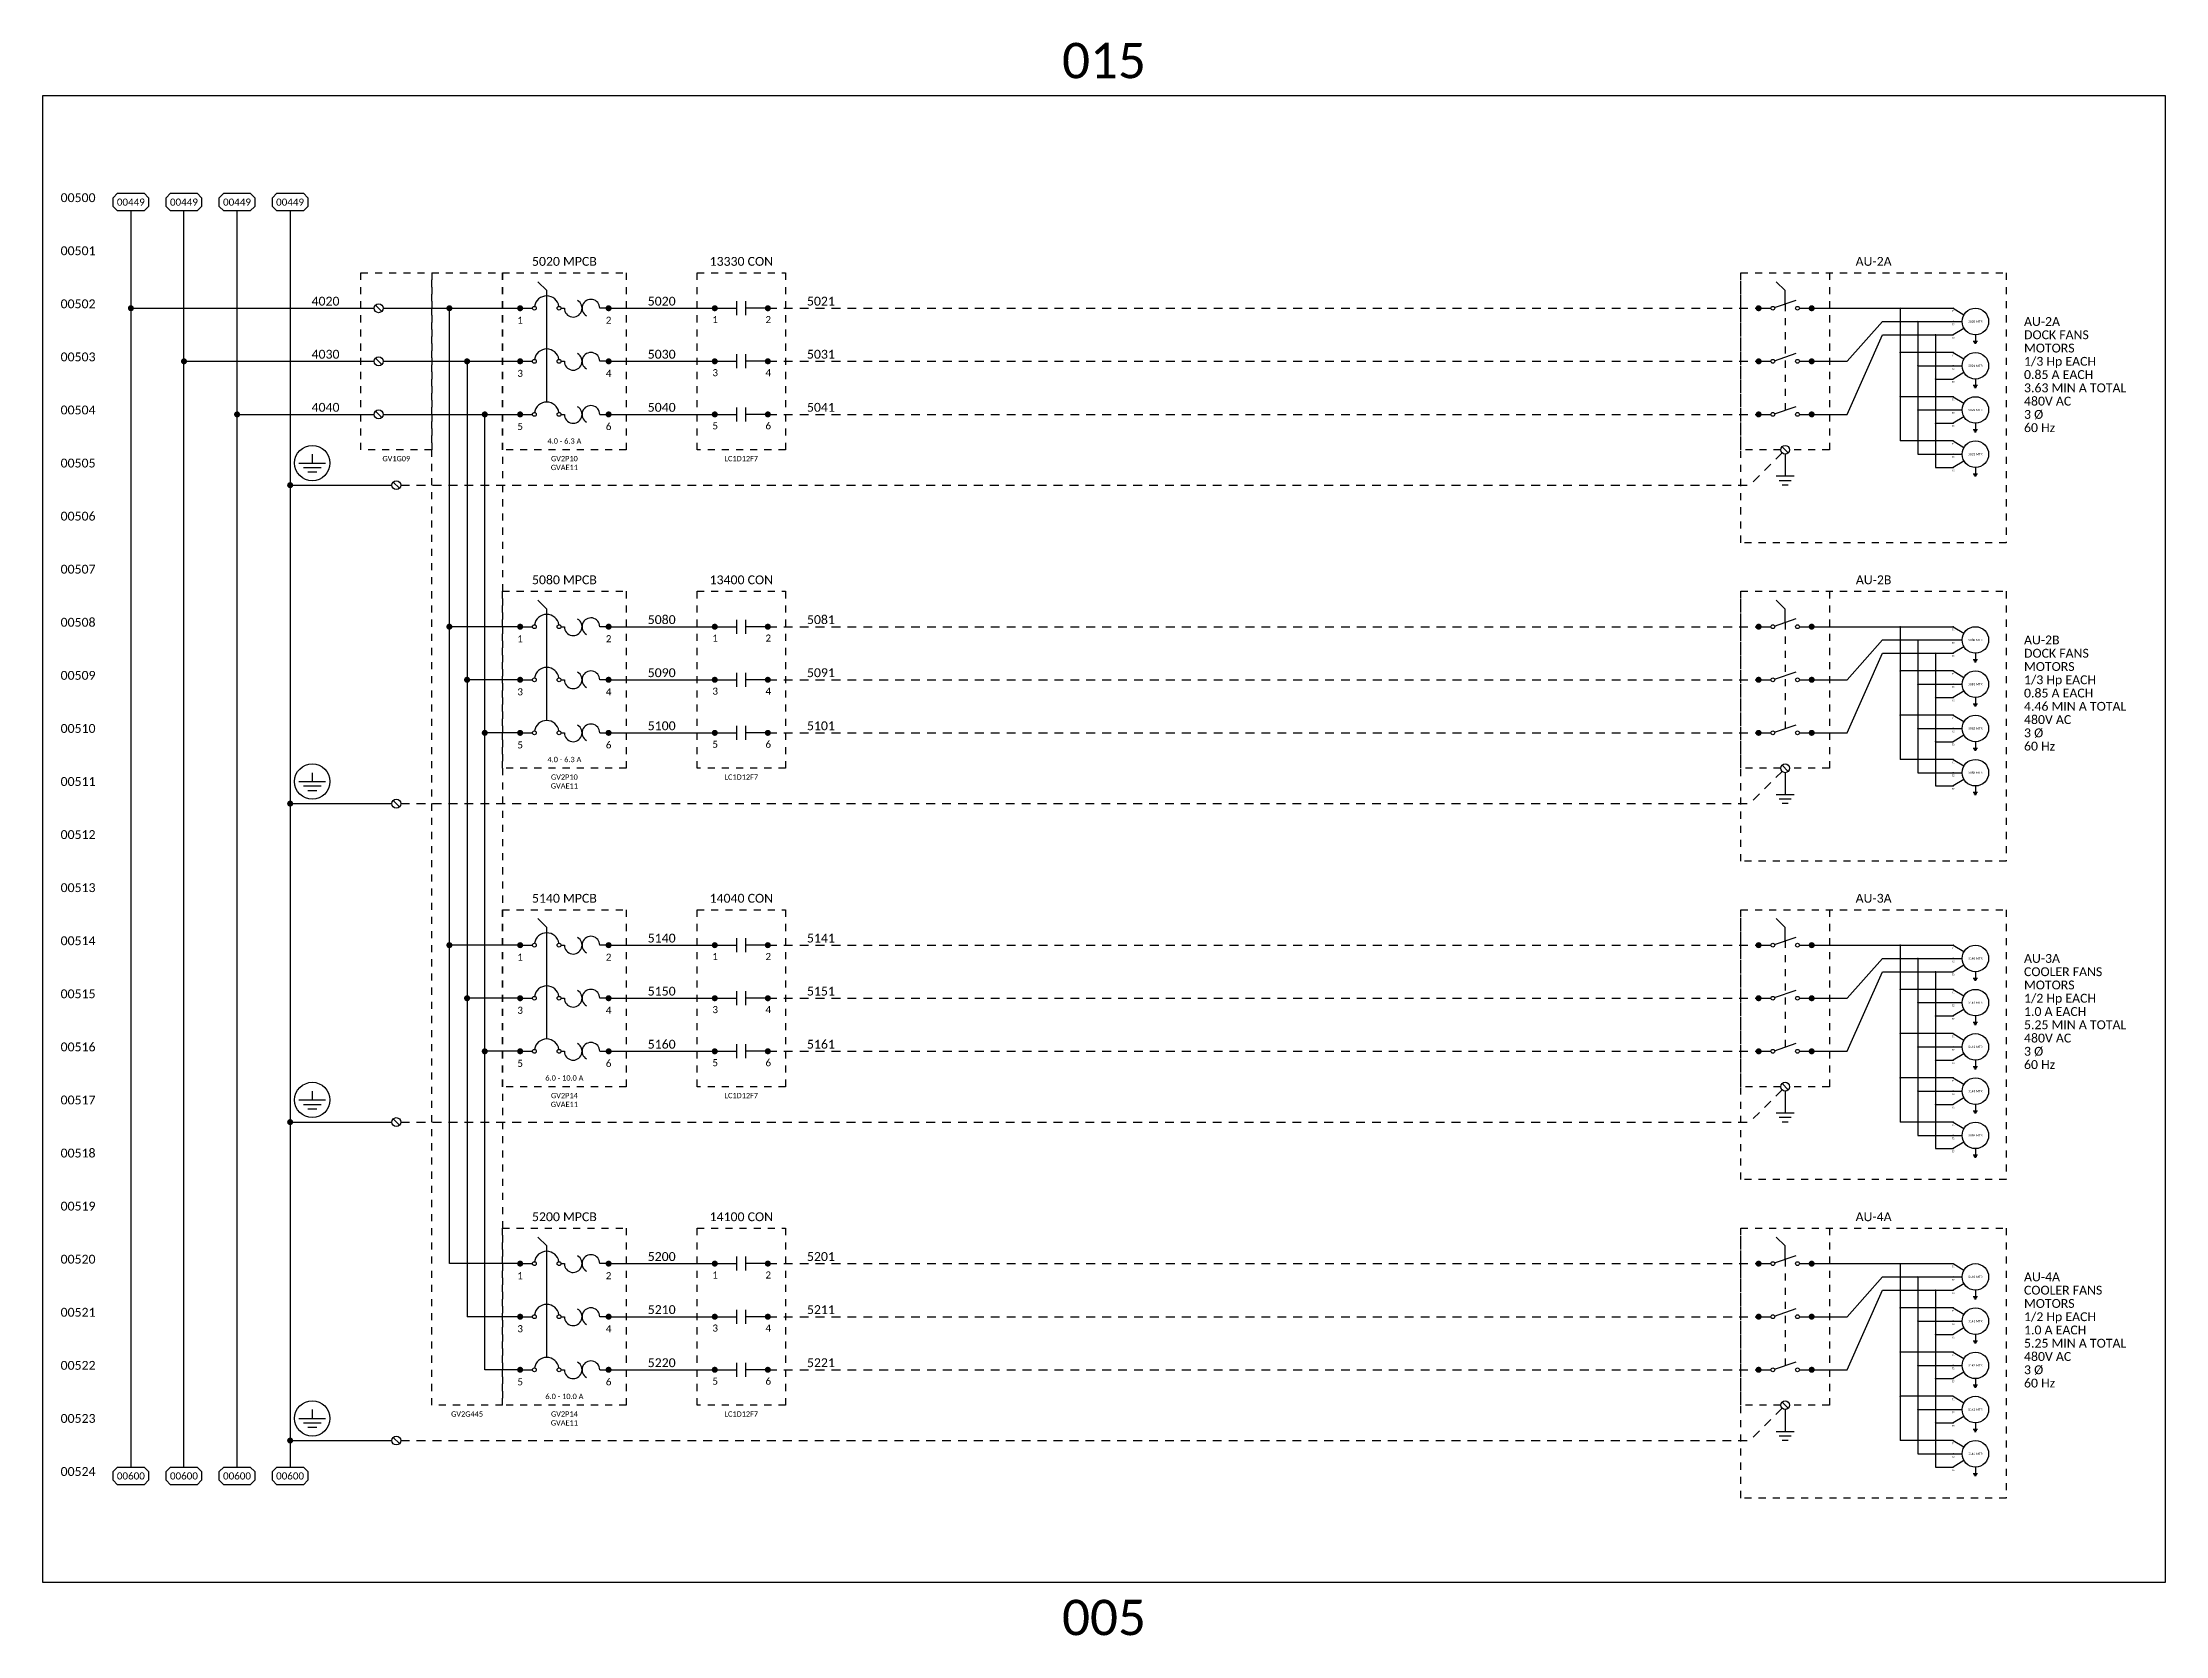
# Model space of a CAD drawing. Header units: inches. Extents: x 0 to 316, y -1 to 150.
# Drawn here: x 155 to 185, y -0.76 to 21.76 of the extents above; entities that cross this region are included whole.
import ezdxf
from ezdxf.enums import TextEntityAlignment as Align

# ---------------------------------------------------------------- set-up
doc = ezdxf.new("R2010")
doc.units = ezdxf.units.IN
doc.header["$MEASUREMENT"] = 0
doc.linetypes.add('DASHED', pattern=[0.75, 0.5, -0.25])
doc.linetypes.add('HIDDEN2', pattern=[0.1875, 0.125, -0.0625])
doc.styles.add('Calibri', font='calibri.ttf')

msp = doc.modelspace()

# ---------------------------------------------------------------- texts
at = {"style": 'Calibri'}
for s, p in [('015', (170, 21.5)), ('005', (170, -0.5))]:
    msp.add_text(s, height=0.5, dxfattribs=at).set_placement(p, align=Align.MIDDLE_CENTER)
for s, p in [('00500', (155.75, 19.5)), ('00501', (155.75, 18.75)), ('00502', (155.75, 18)), ('00503', (155.75, 17.25)), ('00504', (155.75, 16.5)), ('00505', (155.75, 15.75)), ('00506', (155.75, 15)), ('00507', (155.75, 14.25)), ('00508', (155.75, 13.5)), ('00509', (155.75, 12.75)), ('00510', (155.75, 12)), ('00511', (155.75, 11.25)), ('00512', (155.75, 10.5)), ('00513', (155.75, 9.75)), ('00514', (155.75, 9)), ('00515', (155.75, 8.25)), ('00516', (155.75, 7.5)), ('00517', (155.75, 6.75)), ('00518', (155.75, 6)), ('00519', (155.75, 5.25)), ('00520', (155.75, 4.5)), ('00521', (155.75, 3.75)), ('00522', (155.75, 3)), ('00523', (155.75, 2.25)), ('00524', (155.75, 1.5))]:
    msp.add_text(s, height=0.125, dxfattribs=at).set_placement(p, align=Align.RIGHT)
at = {"color": 3, "linetype": 'DASHED', "style": 'Calibri'}
for s, p in [('5020 MPCB', (162.375, 18.5625)), ('13330 CON', (164.875, 18.5625)), ('AU-2A', (180.875, 18.5625)), ('5080 MPCB', (162.375, 14.0625)), ('13400 CON', (164.875, 14.0625)), ('AU-2B', (180.875, 14.0625)), ('5140 MPCB', (162.375, 9.5625)), ('14040 CON', (164.875, 9.5625)), ('AU-3A', (180.875, 9.5625)), ('5200 MPCB', (162.375, 5.0625)), ('14100 CON', (164.875, 5.0625)), ('AU-4A', (180.875, 5.0625))]:
    msp.add_text(s, height=0.125, dxfattribs=at).set_placement(p, align=Align.BOTTOM_CENTER)
at = {"color": 8, "style": 'Calibri'}
for s, height, p in [('4020', 0.125, (159, 18)), ('5020', 0.125, (163.75, 18)), ('5021', 0.125, (166, 18)), ('T1', 0.025, (182, 17.9375)), ('T2', 0.025, (182, 17.75)), ('4030', 0.125, (159, 17.25)), ('5030', 0.125, (163.75, 17.25)), ('5031', 0.125, (166, 17.25)), ('T3', 0.025, (182, 17.5625)), ('T1', 0.025, (182, 17.3125)), ('T2', 0.025, (182, 17.125)), ('T3', 0.025, (182, 16.9375)), ('4040', 0.125, (159, 16.5)), ('5040', 0.125, (163.75, 16.5)), ('5041', 0.125, (166, 16.5)), ('T1', 0.025, (182, 16.6875)), ('T2', 0.025, (182, 16.5)), ('T3', 0.025, (182, 16.3125)), ('T1', 0.025, (182, 16.0625)), ('T2', 0.025, (182, 15.875)), ('T3', 0.025, (182, 15.6875)), ('5080', 0.125, (163.75, 13.5)), ('5081', 0.125, (166, 13.5)), ('T1', 0.025, (182, 13.4375)), ('T2', 0.025, (182, 13.25)), ('5090', 0.125, (163.75, 12.75)), ('5091', 0.125, (166, 12.75)), ('T3', 0.025, (182, 13.0625)), ('T1', 0.025, (182, 12.8125)), ('T2', 0.025, (182, 12.625)), ('T3', 0.025, (182, 12.4375)), ('5100', 0.125, (163.75, 12)), ('5101', 0.125, (166, 12)), ('T1', 0.025, (182, 12.1875)), ('T2', 0.025, (182, 12)), ('T3', 0.025, (182, 11.8125)), ('T1', 0.025, (182, 11.5625)), ('T2', 0.025, (182, 11.375)), ('T3', 0.025, (182, 11.1875)), ('5140', 0.125, (163.75, 9)), ('5141', 0.125, (166, 9)), ('T1', 0.025, (182, 8.9375)), ('T2', 0.025, (182, 8.75)), ('5150', 0.125, (163.75, 8.25)), ('5151', 0.125, (166, 8.25)), ('T3', 0.025, (182, 8.5625)), ('T1', 0.025, (182, 8.3125)), ('T2', 0.025, (182, 8.125)), ('T3', 0.025, (182, 7.9375)), ('5160', 0.125, (163.75, 7.5)), ('5161', 0.125, (166, 7.5)), ('T1', 0.025, (182, 7.6875)), ('T2', 0.025, (182, 7.5)), ('T3', 0.025, (182, 7.3125)), ('T1', 0.025, (182, 7.0625)), ('T2', 0.025, (182, 6.875)), ('T3', 0.025, (182, 6.6875)), ('T1', 0.025, (182, 6.4375)), ('T2', 0.025, (182, 6.25)), ('T3', 0.025, (182, 6.0625)), ('5200', 0.125, (163.75, 4.5)), ('5201', 0.125, (166, 4.5)), ('T1', 0.025, (182, 4.4375)), ('T2', 0.025, (182, 4.25)), ('5210', 0.125, (163.75, 3.75)), ('5211', 0.125, (166, 3.75)), ('T3', 0.025, (182, 4.0625)), ('T1', 0.025, (182, 3.8125)), ('T2', 0.025, (182, 3.625)), ('T3', 0.025, (182, 3.4375)), ('5220', 0.125, (163.75, 3)), ('5221', 0.125, (166, 3)), ('T1', 0.025, (182, 3.1875)), ('T2', 0.025, (182, 3)), ('T3', 0.025, (182, 2.8125)), ('T1', 0.025, (182, 2.5625)), ('T2', 0.025, (182, 2.375)), ('T3', 0.025, (182, 2.1875)), ('T1', 0.025, (182, 1.9375)), ('T2', 0.025, (182, 1.75)), ('T3', 0.025, (182, 1.5625))]:
    msp.add_text(s, height=height, dxfattribs=at).set_placement(p, align=Align.BOTTOM_CENTER)
at = {"linetype": 'DASHED', "style": 'Calibri'}
for s, p in [('1', (161.75, 17.75)), ('2', (163, 17.75)), ('3', (161.75, 17)), ('4', (163, 17)), ('5', (161.75, 16.25)), ('6', (163, 16.25)), ('1', (161.75, 13.25)), ('2', (163, 13.25)), ('3', (161.75, 12.5)), ('4', (163, 12.5)), ('5', (161.75, 11.75)), ('6', (163, 11.75)), ('1', (161.75, 8.75)), ('2', (163, 8.75)), ('3', (161.75, 8)), ('4', (163, 8)), ('5', (161.75, 7.25)), ('6', (163, 7.25)), ('1', (161.75, 4.25)), ('2', (163, 4.25)), ('3', (161.75, 3.5)), ('4', (163, 3.5)), ('5', (161.75, 2.75)), ('6', (163, 2.75))]:
    msp.add_text(s, height=0.1, dxfattribs=at).set_placement(p, align=Align.BOTTOM_CENTER)
at = {"color": 3, "ltscale": 0.25, "style": 'Calibri'}
for s, p in [('5020 MTR', (182.3125, 17.8125)), ('5021 MTR', (182.3125, 17.1875)), ('5022 MTR', (182.3125, 16.5625)), ('5023 MTR', (182.3125, 15.9375)), ('5080 MTR', (182.3125, 13.3125)), ('5081 MTR', (182.3125, 12.6875)), ('5082 MTR', (182.3125, 12.0625)), ('5083 MTR', (182.3125, 11.4375)), ('5140 MTR', (182.3125, 8.8125)), ('5141 MTR', (182.3125, 8.1875)), ('5142 MTR', (182.3125, 7.5625)), ('5143 MTR', (182.3125, 6.9375)), ('5084 MTR', (182.3125, 6.3125)), ('5140 MTR', (182.3125, 4.3125)), ('5141 MTR', (182.3125, 3.6875)), ('5142 MTR', (182.3125, 3.0625)), ('5143 MTR', (182.3125, 2.4375)), ('5144 MTR', (182.3125, 1.8125))]:
    msp.add_text(s, height=0.03125, dxfattribs=at).set_placement(p, align=Align.MIDDLE_CENTER)
at = {"style": 'Calibri'}
for s, p in [('AU-2A', (183, 17.75)), ('DOCK FANS', (183, 17.5625)), ('MOTORS', (183, 17.375)), ('0.85 A EACH', (183, 17)), ('1/3 Hp EACH', (183, 17.1875)), ('3.63 MIN A TOTAL', (183, 16.8125)), ('480V AC', (183, 16.625)), ('3 %%C', (183, 16.4375)), ('60 Hz', (183, 16.25)), ('AU-2B', (183, 13.25)), ('DOCK FANS', (183, 13.0625)), ('MOTORS', (183, 12.875)), ('0.85 A EACH', (183, 12.5)), ('1/3 Hp EACH', (183, 12.6875)), ('4.46 MIN A TOTAL', (183, 12.3125)), ('480V AC', (183, 12.125)), ('3 %%C', (183, 11.9375)), ('60 Hz', (183, 11.75)), ('AU-3A', (183, 8.75)), ('COOLER FANS', (183, 8.5625)), ('MOTORS', (183, 8.375)), ('1/2 Hp EACH', (183, 8.1875)), ('1.0 A EACH', (183, 8)), ('5.25 MIN A TOTAL', (183, 7.8125)), ('480V AC', (183, 7.625)), ('3 %%C', (183, 7.4375)), ('60 Hz', (183, 7.25)), ('AU-4A', (183, 4.25)), ('COOLER FANS', (183, 4.0625)), ('MOTORS', (183, 3.875)), ('1/2 Hp EACH', (183, 3.6875)), ('1.0 A EACH', (183, 3.5)), ('5.25 MIN A TOTAL', (183, 3.3125)), ('480V AC', (183, 3.125)), ('3 %%C', (183, 2.9375)), ('60 Hz', (183, 2.75))]:
    msp.add_text(s, height=0.125, dxfattribs=at).set_placement(p)
at = {"color": 6, "style": 'Calibri'}
for s, p in [('GV1G09', (160, 15.875)), ('GV2P10', (162.375, 15.875)), ('LC1D12F7', (164.875, 15.875)), ('GVAE11', (162.375, 15.75)), ('GV2P10', (162.375, 11.375)), ('LC1D12F7', (164.875, 11.375)), ('GVAE11', (162.375, 11.25)), ('GV2P14', (162.375, 6.875)), ('LC1D12F7', (164.875, 6.875)), ('GVAE11', (162.375, 6.75)), ('GV2G445', (161, 2.375)), ('GV2P14', (162.375, 2.375)), ('LC1D12F7', (164.875, 2.375)), ('GVAE11', (162.375, 2.25))]:
    msp.add_text(s, height=0.075, dxfattribs=at).set_placement(p, align=Align.MIDDLE)
at = {"style": 'Calibri'}
for s, p in [('4.0 - 6.3 A', (162.375, 16.125)), ('4.0 - 6.3 A', (162.375, 11.625)), ('6.0 - 10.0 A', (162.375, 7.125)), ('6.0 - 10.0 A', (162.375, 2.625))]:
    msp.add_text(s, height=0.075, dxfattribs=at).set_placement(p, align=Align.MIDDLE)

# ---------------------------------------------------------------- blocks, each defined once
blk = doc.blocks.new('CONN')
at = {"color": 2, "const_width": 0.0425}
blk.add_lwpolyline([(0.02125, 0, 1), (-0.02125, 0, 1)], format="xyb", close=True, dxfattribs=at)
blk = doc.blocks.new('PE')
at = {"color": 3}
for p, q in [((0, 0), (0, -0.125)), ((-0.1875, -0.125), (0.1875, -0.125)), ((-0.125, -0.1875), (0.125, -0.1875)), ((-0.0625, -0.25), (0.0625, -0.25))]:
    blk.add_line(p, q, dxfattribs=at)
blk.add_circle((0, -0.125), 0.25, dxfattribs=at)
blk = doc.blocks.new('REF')
at = {"color": 2}
for p, q in [((0, 0.062), (0.062, 0.125)), ((0, -0.062), (0, 0.062)), ((0.062, 0.125), (0.438, 0.125)), ((0.438, 0.125), (0.5, 0.062)), ((0.5, 0.062), (0.5, -0.062)), ((0.062, -0.125), (0, -0.062)), ((0.438, -0.125), (0.062, -0.125)), ((0.5, -0.062), (0.438, -0.125))]:
    blk.add_line(p, q, dxfattribs=at)
at = {"color": 3, "style": 'Calibri'}
blk.add_attdef('XXXXX', text='', height=0.1, dxfattribs=at).set_placement((0.25, -0.05), align=Align.CENTER)
blk = doc.blocks.new('TERM')
at = {"color": 2}
blk.add_line((-0.044, 0.044), (0.044, -0.044), dxfattribs=at)
blk.add_circle((0, 0), 0.0625, dxfattribs=at)
blk = doc.blocks.new('CRNO')
at = {"color": 2}
for p, q in [((0, 0), (0.311, 0)), ((0.311, -0.099), (0.311, 0.099)), ((0.439, -0.099), (0.439, 0.099)), ((0.75, 0), (0.439, 0))]:
    blk.add_line(p, q, dxfattribs=at)
for p in [(0, 0), (0.75, 0)]:
    blk.add_blockref('CONN', p)
at = {"color": 3, "style": 'Calibri'}
blk.add_attdef('DEVICE', text='', height=0.125, dxfattribs=at).set_placement((0.381, 0.447), align=Align.CENTER)
at = {"style": 'Calibri'}
for tag, p in [('TL', (0.006, -0.241)), ('TR', (0.756, -0.241))]:
    blk.add_attdef(tag, text='', height=0.1, dxfattribs=at).set_placement(p, align=Align.BOTTOM_CENTER)
blk = doc.blocks.new('DISCONNECT')
at = {"color": 2}
for p, q in [((0.375, 0.25), (0.25, 0.375)), ((0, 0), (0.174, 0)), ((0.226, 0.009), (0.53, 0.114)), ((0.375, 0.06), (0.375, 0.25)), ((0.576, 0), (0.75, 0))]:
    blk.add_line(p, q, dxfattribs=at)
for centre in [(0.201, 0), (0.549, 0)]:
    blk.add_circle(centre, 0.0268, dxfattribs=at)
for p in [(0, 0), (0.75, 0)]:
    blk.add_blockref('CONN', p, dxfattribs=at)
at = {"color": 3, "style": 'Calibri'}
blk.add_attdef('DEVICE', text='', height=0.125, dxfattribs=at).set_placement((0.381, 0.447), align=Align.CENTER)
at = {"color": 6, "style": 'Calibri'}
blk.add_attdef('PART', text='', height=0.075, dxfattribs=at).set_placement((0.382, -0.313), align=Align.MIDDLE_CENTER)
blk = doc.blocks.new('DISC AUX')
at = {"color": 2}
for p, q in [((0, 0), (0.174, 0)), ((0.226, 0.009), (0.53, 0.114)), ((0.576, 0), (0.75, 0))]:
    blk.add_line(p, q, dxfattribs=at)
for centre in [(0.201, 0), (0.549, 0)]:
    blk.add_circle(centre, 0.0268, dxfattribs=at)
for p in [(0, 0), (0.75, 0)]:
    blk.add_blockref('CONN', p, dxfattribs=at)

# ---------------------------------------------------------------- linework, layer by layer
at = {"color": 8}
for p, q in [((156.25, 19.375), (156.25, 1.625)), ((157, 1.625), (157, 19.375)), ((157.75, 1.625), (157.75, 19.375)), ((156.25, 18), (159.6875, 18)), ((163, 18), (164.5, 18)), ((180, 18), (182, 18)), ((181.25, 18), (181.25, 16.125)), ((180.5, 17.25), (181, 17.8125)), ((181, 17.8125), (182, 17.8125)), ((181.5, 17.8125), (181.5, 15.9375)), ((180.5, 16.5), (181, 17.625)), ((181, 17.625), (182, 17.625)), ((181.75, 17.625), (181.75, 15.75)), ((157, 17.25), (159.6875, 17.25)), ((163, 17.25), (164.5, 17.25)), ((180, 17.25), (180.5, 17.25)), ((182, 17.375), (181.25, 17.375)), ((181.5, 17.1875), (182, 17.1875)), ((181.75, 17), (182, 17)), ((157.75, 16.5), (159.6875, 16.5)), ((163, 16.5), (164.5, 16.5)), ((180, 16.5), (180.5, 16.5)), ((182, 16.75), (181.25, 16.75)), ((181.5, 16.5625), (182, 16.5625)), ((181.75, 16.375), (182, 16.375)), ((182, 16.125), (181.25, 16.125)), ((181.5, 15.9375), (182, 15.9375)), ((181.75, 15.75), (182, 15.75)), ((163, 13.5), (164.5, 13.5)), ((180, 13.5), (182, 13.5)), ((181.25, 13.5), (181.25, 11.625)), ((180.5, 12.75), (181, 13.3125)), ((181, 13.3125), (182, 13.3125)), ((181.5, 13.3125), (181.5, 11.4375)), ((180.5, 12), (181, 13.125)), ((181, 13.125), (182, 13.125)), ((181.75, 13.125), (181.75, 11.25)), ((163, 12.75), (164.5, 12.75)), ((180, 12.75), (180.5, 12.75)), ((182, 12.875), (181.25, 12.875)), ((181.5, 12.6875), (182, 12.6875)), ((181.75, 12.5), (182, 12.5)), ((163, 12), (164.5, 12)), ((180, 12), (180.5, 12)), ((182, 12.25), (181.25, 12.25)), ((181.5, 12.0625), (182, 12.0625)), ((181.75, 11.875), (182, 11.875)), ((182, 11.625), (181.25, 11.625)), ((181.5, 11.4375), (182, 11.4375)), ((181.75, 11.25), (182, 11.25)), ((163, 9), (164.5, 9)), ((180, 9), (182, 9)), ((181.25, 9), (181.25, 6.5)), ((180.5, 8.25), (181, 8.8125)), ((181, 8.8125), (182, 8.8125)), ((181.5, 8.8125), (181.5, 6.3125)), ((180.5, 7.5), (181, 8.625)), ((181, 8.625), (182, 8.625)), ((181.75, 8.625), (181.75, 6.125)), ((163, 8.25), (164.5, 8.25)), ((180, 8.25), (180.5, 8.25)), ((182, 8.375), (181.25, 8.375)), ((181.5, 8.1875), (182, 8.1875)), ((181.75, 8), (182, 8)), ((163, 7.5), (164.5, 7.5)), ((180, 7.5), (180.5, 7.5)), ((182, 7.75), (181.25, 7.75)), ((181.5, 7.5625), (182, 7.5625)), ((181.75, 7.375), (182, 7.375)), ((182, 7.125), (181.25, 7.125)), ((181.5, 6.9375), (182, 6.9375)), ((181.75, 6.75), (182, 6.75)), ((182, 6.5), (181.25, 6.5)), ((181.5, 6.3125), (182, 6.3125)), ((181.75, 6.125), (182, 6.125)), ((163, 4.5), (164.5, 4.5)), ((180, 4.5), (182, 4.5)), ((181.25, 4.5), (181.25, 2)), ((180.5, 3.75), (181, 4.3125)), ((181, 4.3125), (182, 4.3125)), ((181.5, 4.3125), (181.5, 1.8125)), ((180.5, 3), (181, 4.125)), ((181, 4.125), (182, 4.125)), ((181.75, 4.125), (181.75, 1.625)), ((163, 3.75), (164.5, 3.75)), ((180, 3.75), (180.5, 3.75)), ((182, 3.875), (181.25, 3.875)), ((181.5, 3.6875), (182, 3.6875)), ((181.75, 3.5), (182, 3.5)), ((163, 3), (164.5, 3)), ((180, 3), (180.5, 3)), ((182, 3.25), (181.25, 3.25)), ((181.5, 3.0625), (182, 3.0625)), ((181.75, 2.875), (182, 2.875)), ((182, 2.625), (181.25, 2.625)), ((181.5, 2.4375), (182, 2.4375)), ((181.75, 2.25), (182, 2.25)), ((182, 2), (181.25, 2)), ((181.5, 1.8125), (182, 1.8125)), ((181.75, 1.625), (182, 1.625))]:
    msp.add_line(p, q, dxfattribs=at)
at = {"color": 3}
for p, q in [((158.5, 19.375), (158.5, 1.625)), ((182.34375, 17.53125), (182.28125, 17.53125)), ((182.33333, 17.51562), (182.29167, 17.51562)), ((182.32292, 17.5), (182.30208, 17.5)), ((182.3125, 17.625), (182.3125, 17.53125)), ((182.34375, 16.90625), (182.28125, 16.90625)), ((182.33333, 16.89062), (182.29167, 16.89062)), ((182.32292, 16.875), (182.30208, 16.875)), ((182.3125, 17), (182.3125, 16.90625)), ((182.34375, 16.28125), (182.28125, 16.28125)), ((182.33333, 16.26562), (182.29167, 16.26562)), ((182.32292, 16.25), (182.30208, 16.25)), ((182.3125, 16.375), (182.3125, 16.28125)), ((179.625, 15.9375), (179.625, 15.625)), ((179.75, 15.625), (179.5, 15.625)), ((182.34375, 15.65625), (182.28125, 15.65625)), ((182.33333, 15.64062), (182.29167, 15.64062)), ((182.32292, 15.625), (182.30208, 15.625)), ((182.3125, 15.75), (182.3125, 15.65625)), ((158.5, 15.5), (159.9375, 15.5)), ((179.70833, 15.5625), (179.54167, 15.5625)), ((179.66667, 15.5), (179.58333, 15.5)), ((182.34375, 13.03125), (182.28125, 13.03125)), ((182.33333, 13.01562), (182.29167, 13.01562)), ((182.32292, 13), (182.30208, 13)), ((182.3125, 13.125), (182.3125, 13.03125)), ((182.34375, 12.40625), (182.28125, 12.40625)), ((182.33333, 12.39062), (182.29167, 12.39062)), ((182.32292, 12.375), (182.30208, 12.375)), ((182.3125, 12.5), (182.3125, 12.40625)), ((182.34375, 11.78125), (182.28125, 11.78125)), ((182.33333, 11.76562), (182.29167, 11.76562)), ((182.32292, 11.75), (182.30208, 11.75)), ((182.3125, 11.875), (182.3125, 11.78125)), ((179.625, 11.4375), (179.625, 11.125)), ((179.75, 11.125), (179.5, 11.125)), ((182.34375, 11.15625), (182.28125, 11.15625)), ((182.33333, 11.14062), (182.29167, 11.14062)), ((182.32292, 11.125), (182.30208, 11.125)), ((182.3125, 11.25), (182.3125, 11.15625)), ((158.5, 11), (159.9375, 11)), ((179.70833, 11.0625), (179.54167, 11.0625)), ((179.66667, 11), (179.58333, 11)), ((182.34375, 8.53125), (182.28125, 8.53125)), ((182.33333, 8.51562), (182.29167, 8.51562)), ((182.32292, 8.5), (182.30208, 8.5)), ((182.3125, 8.625), (182.3125, 8.53125)), ((182.34375, 7.90625), (182.28125, 7.90625)), ((182.33333, 7.89062), (182.29167, 7.89062)), ((182.32292, 7.875), (182.30208, 7.875)), ((182.3125, 8), (182.3125, 7.90625)), ((182.34375, 7.28125), (182.28125, 7.28125)), ((182.33333, 7.26562), (182.29167, 7.26562)), ((182.32292, 7.25), (182.30208, 7.25)), ((182.3125, 7.375), (182.3125, 7.28125)), ((179.625, 6.9375), (179.625, 6.625)), ((179.75, 6.625), (179.5, 6.625)), ((182.34375, 6.65625), (182.28125, 6.65625)), ((182.33333, 6.64062), (182.29167, 6.64062)), ((182.32292, 6.625), (182.30208, 6.625)), ((182.3125, 6.75), (182.3125, 6.65625)), ((158.5, 6.5), (159.9375, 6.5)), ((179.70833, 6.5625), (179.54167, 6.5625)), ((179.66667, 6.5), (179.58333, 6.5)), ((182.34375, 6.03125), (182.28125, 6.03125)), ((182.33333, 6.01562), (182.29167, 6.01562)), ((182.32292, 6), (182.30208, 6)), ((182.3125, 6.125), (182.3125, 6.03125)), ((182.34375, 4.03125), (182.28125, 4.03125)), ((182.33333, 4.01562), (182.29167, 4.01562)), ((182.32292, 4), (182.30208, 4)), ((182.3125, 4.125), (182.3125, 4.03125)), ((182.34375, 3.40625), (182.28125, 3.40625)), ((182.33333, 3.39062), (182.29167, 3.39062)), ((182.32292, 3.375), (182.30208, 3.375)), ((182.3125, 3.5), (182.3125, 3.40625)), ((182.34375, 2.78125), (182.28125, 2.78125)), ((182.33333, 2.76562), (182.29167, 2.76562)), ((182.32292, 2.75), (182.30208, 2.75)), ((182.3125, 2.875), (182.3125, 2.78125)), ((179.625, 2.4375), (179.625, 2.125)), ((179.75, 2.125), (179.5, 2.125)), ((182.34375, 2.15625), (182.28125, 2.15625)), ((182.33333, 2.14062), (182.29167, 2.14062)), ((182.32292, 2.125), (182.30208, 2.125)), ((182.3125, 2.25), (182.3125, 2.15625)), ((158.5, 2), (159.9375, 2)), ((179.70833, 2.0625), (179.54167, 2.0625)), ((179.66667, 2), (179.58333, 2)), ((182.34375, 1.53125), (182.28125, 1.53125)), ((182.33333, 1.51562), (182.29167, 1.51562)), ((182.32292, 1.5), (182.30208, 1.5)), ((182.3125, 1.625), (182.3125, 1.53125))]:
    msp.add_line(p, q, dxfattribs=at)
at = {"color": 2}
for p, q in [((162.125, 18.25), (162, 18.375)), ((159.8125, 18), (161.75, 18)), ((161.75, 18), (161.92379, 18)), ((162.125, 16.67438), (162.125, 18.25)), ((162.32621, 18), (162.375, 18)), ((163, 18), (162.875, 18)), ((182, 18), (182.15172, 17.90897)), ((182, 17.8125), (182.125, 17.8125)), ((182.15172, 17.71603), (182, 17.625)), ((159.8125, 17.25), (161.75, 17.25)), ((161.75, 17.25), (161.92379, 17.25)), ((162.32621, 17.25), (162.375, 17.25)), ((163, 17.25), (162.875, 17.25)), ((182, 17.375), (182.15172, 17.28397)), ((182, 17.1875), (182.125, 17.1875)), ((182.15172, 17.09103), (182, 17)), ((159.8125, 16.5), (161.75, 16.5)), ((161.75, 16.5), (161.92379, 16.5)), ((162.32621, 16.5), (162.375, 16.5)), ((162.875, 16.5), (163, 16.5)), ((182, 16.75), (182.15172, 16.65897)), ((182, 16.5625), (182.125, 16.5625)), ((182.15172, 16.46603), (182, 16.375)), ((182, 16.125), (182.15172, 16.03397)), ((182, 15.9375), (182.125, 15.9375)), ((182.15172, 15.84103), (182, 15.75)), ((162.125, 13.75), (162, 13.875)), ((161.75, 13.5), (161.92379, 13.5)), ((162.125, 12.17438), (162.125, 13.75)), ((162.32621, 13.5), (162.375, 13.5)), ((163, 13.5), (162.875, 13.5)), ((182, 13.5), (182.15172, 13.40897)), ((182, 13.3125), (182.125, 13.3125)), ((182.15172, 13.21603), (182, 13.125)), ((161.75, 12.75), (161.92379, 12.75)), ((162.32621, 12.75), (162.375, 12.75)), ((163, 12.75), (162.875, 12.75)), ((182, 12.875), (182.15172, 12.78397)), ((182, 12.6875), (182.125, 12.6875)), ((182.15172, 12.59103), (182, 12.5)), ((161.75, 12), (161.92379, 12)), ((162.32621, 12), (162.375, 12)), ((162.875, 12), (163, 12)), ((182, 12.25), (182.15172, 12.15897)), ((182, 12.0625), (182.125, 12.0625)), ((182.15172, 11.96603), (182, 11.875)), ((182, 11.625), (182.15172, 11.53397)), ((182, 11.4375), (182.125, 11.4375)), ((182.15172, 11.34103), (182, 11.25)), ((162.125, 9.25), (162, 9.375)), ((161.75, 9), (161.92379, 9)), ((162.125, 7.67438), (162.125, 9.25)), ((162.32621, 9), (162.375, 9)), ((163, 9), (162.875, 9)), ((182, 9), (182.15172, 8.90897)), ((182, 8.8125), (182.125, 8.8125)), ((182.15172, 8.71603), (182, 8.625)), ((161.75, 8.25), (161.92379, 8.25)), ((162.32621, 8.25), (162.375, 8.25)), ((163, 8.25), (162.875, 8.25)), ((182, 8.375), (182.15172, 8.28397)), ((182, 8.1875), (182.125, 8.1875)), ((182.15172, 8.09103), (182, 8)), ((161.75, 7.5), (161.92379, 7.5)), ((162.32621, 7.5), (162.375, 7.5)), ((162.875, 7.5), (163, 7.5)), ((182, 7.75), (182.15172, 7.65897)), ((182, 7.5625), (182.125, 7.5625)), ((182.15172, 7.46603), (182, 7.375)), ((182, 7.125), (182.15172, 7.03397)), ((182, 6.9375), (182.125, 6.9375)), ((182.15172, 6.84103), (182, 6.75)), ((182, 6.5), (182.15172, 6.40897)), ((182, 6.3125), (182.125, 6.3125)), ((182.15172, 6.21603), (182, 6.125)), ((162.125, 4.75), (162, 4.875)), ((161.75, 4.5), (161.92379, 4.5)), ((162.125, 3.17438), (162.125, 4.75)), ((162.32621, 4.5), (162.375, 4.5)), ((163, 4.5), (162.875, 4.5)), ((182, 4.5), (182.15172, 4.40897)), ((182, 4.3125), (182.125, 4.3125)), ((182.15172, 4.21603), (182, 4.125)), ((161.75, 3.75), (161.92379, 3.75)), ((162.32621, 3.75), (162.375, 3.75)), ((163, 3.75), (162.875, 3.75)), ((182, 3.875), (182.15172, 3.78397)), ((182, 3.6875), (182.125, 3.6875)), ((182.15172, 3.59103), (182, 3.5)), ((161.75, 3), (161.92379, 3)), ((162.32621, 3), (162.375, 3)), ((162.875, 3), (163, 3)), ((182, 3.25), (182.15172, 3.15897)), ((182, 3.0625), (182.125, 3.0625)), ((182.15172, 2.96603), (182, 2.875)), ((182, 2.625), (182.15172, 2.53397)), ((182, 2.4375), (182.125, 2.4375)), ((182.15172, 2.34103), (182, 2.25)), ((182, 2), (182.15172, 1.90897)), ((182, 1.8125), (182.125, 1.8125)), ((182.15172, 1.71603), (182, 1.625))]:
    msp.add_line(p, q, dxfattribs=at)
at = {"color": 2, "linetype": 'Continuous'}
for p, q in [((160.75, 4.5), (160.75, 18)), ((161, 17.25), (161, 3.75)), ((161.25, 3), (161.25, 16.5)), ((161.75, 13.5), (160.75, 13.5)), ((161.75, 12.75), (161, 12.75)), ((161.75, 12), (161.25, 12)), ((161.75, 9), (160.75, 9)), ((161.75, 8.25), (161, 8.25)), ((161.75, 7.5), (161.25, 7.5)), ((161.75, 4.5), (160.75, 4.5)), ((161.75, 3.75), (161, 3.75)), ((161.75, 3), (161.25, 3))]:
    msp.add_line(p, q, dxfattribs=at)
at = {"color": 8, "linetype": 'HIDDEN2'}
for p, q in [((165.25, 18), (179.25, 18)), ((165.25, 17.25), (179.25, 17.25)), ((165.25, 16.5), (179.25, 16.5)), ((165.25, 13.5), (179.25, 13.5)), ((165.25, 12.75), (179.25, 12.75)), ((165.25, 12), (179.25, 12)), ((165.25, 9), (179.25, 9)), ((165.25, 8.25), (179.25, 8.25)), ((165.25, 7.5), (179.25, 7.5)), ((165.25, 4.5), (179.25, 4.5)), ((165.25, 3.75), (179.25, 3.75)), ((165.25, 3), (179.25, 3))]:
    msp.add_line(p, q, dxfattribs=at)
at = {"color": 2, "linetype": 'HIDDEN2', "ltscale": 0.5}
for p, q in [((179.625, 18.06023), (179.625, 16.56023)), ((179.625, 13.56023), (179.625, 12.06023)), ((179.625, 9.06023), (179.625, 7.56023)), ((179.625, 4.56023), (179.625, 3.06023))]:
    msp.add_line(p, q, dxfattribs=at)
at = {"color": 3, "linetype": 'HIDDEN2'}
for p, q in [((179.58081, 15.95581), (179.125, 15.5)), ((160.0625, 15.5), (179.125, 15.5)), ((179.58081, 11.45581), (179.125, 11)), ((160.0625, 11), (179.125, 11)), ((179.58081, 6.95581), (179.125, 6.5)), ((160.0625, 6.5), (179.125, 6.5)), ((179.58081, 2.45581), (179.125, 2)), ((160.0625, 2), (179.125, 2))]:
    msp.add_line(p, q, dxfattribs=at)
at = {"ltscale": 0.25}
msp.add_lwpolyline([(155, 0), (185, 0), (185, 21), (155, 21)], close=True, dxfattribs=at)
at = {"color": 2, "linetype": 'HIDDEN2', "ltscale": 0.5}
for points in [[(159.5, 18.5), (160.5, 18.5), (160.5, 16), (159.5, 16)], [(160.5, 18.5), (161.5, 18.5), (161.5, 2.5), (160.5, 2.5)], [(161.5, 18.5), (163.25, 18.5), (163.25, 16), (161.5, 16)], [(164.25, 18.5), (165.5, 18.5), (165.5, 16), (164.25, 16)], [(179, 18.5), (182.75, 18.5), (182.75, 14.6875), (179, 14.6875)], [(161.5, 14), (163.25, 14), (163.25, 11.5), (161.5, 11.5)], [(164.25, 14), (165.5, 14), (165.5, 11.5), (164.25, 11.5)], [(179, 14), (182.75, 14), (182.75, 10.1875), (179, 10.1875)], [(161.5, 9.5), (163.25, 9.5), (163.25, 7), (161.5, 7)], [(164.25, 9.5), (165.5, 9.5), (165.5, 7), (164.25, 7)], [(179, 9.5), (182.75, 9.5), (182.75, 5.6875), (179, 5.6875)], [(161.5, 5), (163.25, 5), (163.25, 2.5), (161.5, 2.5)], [(164.25, 5), (165.5, 5), (165.5, 2.5), (164.25, 2.5)], [(179, 5), (182.75, 5), (182.75, 1.1875), (179, 1.1875)]]:
    msp.add_lwpolyline(points, close=True, dxfattribs=at)
for points in [[(179.5625, 16), (179, 16), (179, 18.5), (180.25, 18.5), (180.25, 16), (179.6875, 16)], [(179.5625, 11.5), (179, 11.5), (179, 14), (180.25, 14), (180.25, 11.5), (179.6875, 11.5)], [(179.5625, 7), (179, 7), (179, 9.5), (180.25, 9.5), (180.25, 7), (179.6875, 7)], [(179.5625, 2.5), (179, 2.5), (179, 5), (180.25, 5), (180.25, 2.5), (179.6875, 2.5)]]:
    msp.add_lwpolyline(points, dxfattribs=at)
at = {"color": 2}
for centre, radius in [((161.95062, 18), 0.02683), ((162.29938, 18), 0.02683), ((182.3125, 17.8125), 0.1875), ((161.95062, 17.25), 0.02683), ((162.29938, 17.25), 0.02683), ((182.3125, 17.1875), 0.1875), ((161.95062, 16.5), 0.02683), ((162.29938, 16.5), 0.02683), ((182.3125, 16.5625), 0.1875), ((182.3125, 15.9375), 0.1875), ((161.95062, 13.5), 0.02683), ((162.29938, 13.5), 0.02683), ((182.3125, 13.3125), 0.1875), ((161.95062, 12.75), 0.02683), ((162.29938, 12.75), 0.02683), ((182.3125, 12.6875), 0.1875), ((161.95062, 12), 0.02683), ((162.29938, 12), 0.02683), ((182.3125, 12.0625), 0.1875), ((182.3125, 11.4375), 0.1875), ((161.95062, 9), 0.02683), ((162.29938, 9), 0.02683), ((182.3125, 8.8125), 0.1875), ((161.95062, 8.25), 0.02683), ((162.29938, 8.25), 0.02683), ((182.3125, 8.1875), 0.1875), ((161.95062, 7.5), 0.02683), ((162.29938, 7.5), 0.02683), ((182.3125, 7.5625), 0.1875), ((182.3125, 6.9375), 0.1875), ((182.3125, 6.3125), 0.1875), ((161.95062, 4.5), 0.02683), ((162.29938, 4.5), 0.02683), ((182.3125, 4.3125), 0.1875), ((161.95062, 3.75), 0.02683), ((162.29938, 3.75), 0.02683), ((182.3125, 3.6875), 0.1875), ((161.95062, 3), 0.02683), ((162.29938, 3), 0.02683), ((182.3125, 3.0625), 0.1875), ((182.3125, 2.4375), 0.1875), ((182.3125, 1.8125), 0.1875)]:
    msp.add_circle(centre, radius, dxfattribs=at)
for centre, radius, start, end in [((162.125, 18), 0.17438, 8.82513, 171.17487), ((162.5, 18), 0.125, 180, 60), ((162.75, 18), 0.125, 0, 240), ((162.125, 17.25), 0.17438, 8.82513, 171.17487), ((162.5, 17.25), 0.125, 180, 60), ((162.75, 17.25), 0.125, 0, 240), ((162.125, 16.5), 0.17438, 8.82513, 171.17487), ((162.5, 16.5), 0.125, 180, 60), ((162.75, 16.5), 0.125, 0, 240), ((162.125, 13.5), 0.17438, 8.82513, 171.17487), ((162.5, 13.5), 0.125, 180, 60), ((162.75, 13.5), 0.125, 0, 240), ((162.125, 12.75), 0.17438, 8.82513, 171.17487), ((162.5, 12.75), 0.125, 180, 60), ((162.75, 12.75), 0.125, 0, 240), ((162.125, 12), 0.17438, 8.82513, 171.17487), ((162.5, 12), 0.125, 180, 60), ((162.75, 12), 0.125, 0, 240), ((162.125, 9), 0.17438, 8.82513, 171.17487), ((162.5, 9), 0.125, 180, 60), ((162.75, 9), 0.125, 0, 240), ((162.125, 8.25), 0.17438, 8.82513, 171.17487), ((162.5, 8.25), 0.125, 180, 60), ((162.75, 8.25), 0.125, 0, 240), ((162.125, 7.5), 0.17438, 8.82513, 171.17487), ((162.5, 7.5), 0.125, 180, 60), ((162.75, 7.5), 0.125, 0, 240), ((162.125, 4.5), 0.17438, 8.82513, 171.17487), ((162.5, 4.5), 0.125, 180, 60), ((162.75, 4.5), 0.125, 0, 240), ((162.125, 3.75), 0.17438, 8.82513, 171.17487), ((162.5, 3.75), 0.125, 180, 60), ((162.75, 3.75), 0.125, 0, 240), ((162.125, 3), 0.17438, 8.82513, 171.17487), ((162.5, 3), 0.125, 180, 60), ((162.75, 3), 0.125, 0, 240)]:
    msp.add_arc(centre, radius, start, end, dxfattribs=at)

# ---------------------------------------------------------------- block references
for p, values in [((155.99904, 19.5), {'XXXXX': '00449'}), ((156.74904, 19.5), {'XXXXX': '00449'}), ((157.49904, 19.5), {'XXXXX': '00449'}), ((158.24904, 19.5), {'XXXXX': '00449'}), ((155.99904, 1.5), {'XXXXX': '00600'}), ((156.74904, 1.5), {'XXXXX': '00600'}), ((157.49904, 1.5), {'XXXXX': '00600'}), ((158.24904, 1.5), {'XXXXX': '00600'})]:
    msp.add_blockref('REF', p).add_auto_attribs(values)
for name, p in [('DISCONNECT', (179.25, 18)), ('CONN', (156.25, 18)), ('TERM', (159.75, 18)), ('CONN', (160.75, 18)), ('CONN', (161.75, 18)), ('CONN', (163, 18)), ('CONN', (157, 17.25)), ('TERM', (159.75, 17.25)), ('CONN', (161, 17.25)), ('CONN', (161.75, 17.25)), ('CONN', (163, 17.25)), ('CONN', (157.75, 16.5)), ('TERM', (159.75, 16.5)), ('CONN', (161.25, 16.5)), ('CONN', (161.75, 16.5)), ('CONN', (163, 16.5)), ('PE', (158.8125, 15.9375)), ('TERM', (179.625, 16)), ('CONN', (158.5, 15.5)), ('TERM', (160, 15.5)), ('DISCONNECT', (179.25, 13.5)), ('CONN', (160.75, 13.5)), ('CONN', (161.75, 13.5)), ('CONN', (163, 13.5)), ('CONN', (161, 12.75)), ('CONN', (161.75, 12.75)), ('CONN', (163, 12.75)), ('CONN', (161.25, 12)), ('CONN', (161.75, 12)), ('CONN', (163, 12)), ('PE', (158.8125, 11.4375)), ('TERM', (179.625, 11.5)), ('CONN', (158.5, 11)), ('TERM', (160, 11)), ('DISCONNECT', (179.25, 9)), ('CONN', (160.75, 9)), ('CONN', (161.75, 9)), ('CONN', (163, 9)), ('CONN', (161, 8.25)), ('CONN', (161.75, 8.25)), ('CONN', (163, 8.25)), ('CONN', (161.25, 7.5)), ('CONN', (161.75, 7.5)), ('CONN', (163, 7.5)), ('PE', (158.8125, 6.9375)), ('TERM', (179.625, 7)), ('CONN', (158.5, 6.5)), ('TERM', (160, 6.5)), ('DISCONNECT', (179.25, 4.5)), ('CONN', (161.75, 4.5)), ('CONN', (163, 4.5)), ('CONN', (161.75, 3.75)), ('CONN', (163, 3.75)), ('CONN', (161.75, 3)), ('CONN', (163, 3)), ('PE', (158.8125, 2.4375)), ('TERM', (179.625, 2.5)), ('CONN', (158.5, 2)), ('TERM', (160, 2))]:
    msp.add_blockref(name, p)
ref = msp.add_blockref('CRNO', (164.5, 18))
ref.add_attrib('TL', '1', dxfattribs={"height": 0.1, "style": 'Calibri'}).set_placement((164.50599, 17.75938), align=Align.BOTTOM_CENTER)
ref.add_attrib('TR', '2', dxfattribs={"height": 0.1, "style": 'Calibri'}).set_placement((165.25599, 17.75938), align=Align.BOTTOM_CENTER)
at = {"xscale": 0.25, "yscale": 0.25, "zscale": 0.25}
for p in [(181.25, 18), (182, 18), (181.5, 17.8125), (182, 17.8125), (181.75, 17.625), (182, 17.625), (182.3125, 17.625), (181.25, 17.375), (181.5, 17.1875), (182, 17.375), (182, 17.1875), (181.75, 17), (182, 17), (182.3125, 17), (181.25, 16.75), (181.5, 16.5625), (182, 16.75), (182, 16.5625), (181.75, 16.375), (182, 16.375), (182.3125, 16.375), (182, 16.125), (182, 15.9375), (182, 15.75), (182.3125, 15.75), (181.25, 13.5), (182, 13.5), (181.5, 13.3125), (182, 13.3125), (181.75, 13.125), (182, 13.125), (182.3125, 13.125), (181.25, 12.875), (181.5, 12.6875), (182, 12.875), (182, 12.6875), (181.75, 12.5), (182, 12.5), (182.3125, 12.5), (181.25, 12.25), (181.5, 12.0625), (182, 12.25), (182, 12.0625), (181.75, 11.875), (182, 11.875), (182.3125, 11.875), (182, 11.625), (182, 11.4375), (182, 11.25), (182.3125, 11.25), (181.25, 9), (182, 9), (181.5, 8.8125), (182, 8.8125), (181.75, 8.625), (182, 8.625), (182.3125, 8.625), (181.25, 8.375), (181.5, 8.1875), (182, 8.375), (182, 8.1875), (181.75, 8), (182, 8), (182.3125, 8), (181.25, 7.75), (181.5, 7.5625), (182, 7.75), (182, 7.5625), (181.75, 7.375), (182, 7.375), (182.3125, 7.375), (181.25, 7.125), (181.5, 6.9375), (182, 7.125), (182, 6.9375), (181.75, 6.75), (182, 6.75), (182.3125, 6.75), (182, 6.5), (182, 6.3125), (182, 6.125), (182.3125, 6.125), (181.25, 4.5), (182, 4.5), (181.5, 4.3125), (182, 4.3125), (181.75, 4.125), (182, 4.125), (182.3125, 4.125), (181.25, 3.875), (181.5, 3.6875), (182, 3.875), (182, 3.6875), (181.75, 3.5), (182, 3.5), (182.3125, 3.5), (181.25, 3.25), (181.5, 3.0625), (182, 3.25), (182, 3.0625), (181.75, 2.875), (182, 2.875), (182.3125, 2.875), (181.25, 2.625), (181.5, 2.4375), (182, 2.625), (182, 2.4375), (181.75, 2.25), (182, 2.25), (182.3125, 2.25), (182, 2), (182, 1.8125), (182, 1.625), (182.3125, 1.625)]:
    msp.add_blockref('CONN', p, dxfattribs=at)
ref = msp.add_blockref('CRNO', (164.5, 17.25))
ref.add_attrib('TL', '3', dxfattribs={"height": 0.1, "style": 'Calibri'}).set_placement((164.50599, 17.00938), align=Align.BOTTOM_CENTER)
ref.add_attrib('TR', '4', dxfattribs={"height": 0.1, "style": 'Calibri'}).set_placement((165.25599, 17.00938), align=Align.BOTTOM_CENTER)
at = {"linetype": 'Continuous'}
for p in [(179.25, 17.25), (179.25, 16.5), (179.25, 12.75), (179.25, 12), (179.25, 8.25), (179.25, 7.5), (179.25, 3.75), (179.25, 3)]:
    msp.add_blockref('DISC AUX', p, dxfattribs=at)
ref = msp.add_blockref('CRNO', (164.5, 16.5))
ref.add_attrib('TL', '5', dxfattribs={"height": 0.1, "style": 'Calibri'}).set_placement((164.50599, 16.25938), align=Align.BOTTOM_CENTER)
ref.add_attrib('TR', '6', dxfattribs={"height": 0.1, "style": 'Calibri'}).set_placement((165.25599, 16.25938), align=Align.BOTTOM_CENTER)
ref = msp.add_blockref('CRNO', (164.5, 13.5))
ref.add_attrib('TL', '1', dxfattribs={"height": 0.1, "style": 'Calibri'}).set_placement((164.50599, 13.25938), align=Align.BOTTOM_CENTER)
ref.add_attrib('TR', '2', dxfattribs={"height": 0.1, "style": 'Calibri'}).set_placement((165.25599, 13.25938), align=Align.BOTTOM_CENTER)
ref = msp.add_blockref('CRNO', (164.5, 12.75))
ref.add_attrib('TL', '3', dxfattribs={"height": 0.1, "style": 'Calibri'}).set_placement((164.50599, 12.50938), align=Align.BOTTOM_CENTER)
ref.add_attrib('TR', '4', dxfattribs={"height": 0.1, "style": 'Calibri'}).set_placement((165.25599, 12.50938), align=Align.BOTTOM_CENTER)
ref = msp.add_blockref('CRNO', (164.5, 12))
ref.add_attrib('TL', '5', dxfattribs={"height": 0.1, "style": 'Calibri'}).set_placement((164.50599, 11.75938), align=Align.BOTTOM_CENTER)
ref.add_attrib('TR', '6', dxfattribs={"height": 0.1, "style": 'Calibri'}).set_placement((165.25599, 11.75938), align=Align.BOTTOM_CENTER)
ref = msp.add_blockref('CRNO', (164.5, 9))
ref.add_attrib('TL', '1', dxfattribs={"height": 0.1, "style": 'Calibri'}).set_placement((164.50599, 8.75938), align=Align.BOTTOM_CENTER)
ref.add_attrib('TR', '2', dxfattribs={"height": 0.1, "style": 'Calibri'}).set_placement((165.25599, 8.75938), align=Align.BOTTOM_CENTER)
ref = msp.add_blockref('CRNO', (164.5, 8.25))
ref.add_attrib('TL', '3', dxfattribs={"height": 0.1, "style": 'Calibri'}).set_placement((164.50599, 8.00938), align=Align.BOTTOM_CENTER)
ref.add_attrib('TR', '4', dxfattribs={"height": 0.1, "style": 'Calibri'}).set_placement((165.25599, 8.00938), align=Align.BOTTOM_CENTER)
ref = msp.add_blockref('CRNO', (164.5, 7.5))
ref.add_attrib('TL', '5', dxfattribs={"height": 0.1, "style": 'Calibri'}).set_placement((164.50599, 7.25938), align=Align.BOTTOM_CENTER)
ref.add_attrib('TR', '6', dxfattribs={"height": 0.1, "style": 'Calibri'}).set_placement((165.25599, 7.25938), align=Align.BOTTOM_CENTER)
ref = msp.add_blockref('CRNO', (164.5, 4.5))
ref.add_attrib('TL', '1', dxfattribs={"height": 0.1, "style": 'Calibri'}).set_placement((164.50599, 4.25938), align=Align.BOTTOM_CENTER)
ref.add_attrib('TR', '2', dxfattribs={"height": 0.1, "style": 'Calibri'}).set_placement((165.25599, 4.25938), align=Align.BOTTOM_CENTER)
ref = msp.add_blockref('CRNO', (164.5, 3.75))
ref.add_attrib('TL', '3', dxfattribs={"height": 0.1, "style": 'Calibri'}).set_placement((164.50599, 3.50938), align=Align.BOTTOM_CENTER)
ref.add_attrib('TR', '4', dxfattribs={"height": 0.1, "style": 'Calibri'}).set_placement((165.25599, 3.50938), align=Align.BOTTOM_CENTER)
ref = msp.add_blockref('CRNO', (164.5, 3))
ref.add_attrib('TL', '5', dxfattribs={"height": 0.1, "style": 'Calibri'}).set_placement((164.50599, 2.75938), align=Align.BOTTOM_CENTER)
ref.add_attrib('TR', '6', dxfattribs={"height": 0.1, "style": 'Calibri'}).set_placement((165.25599, 2.75938), align=Align.BOTTOM_CENTER)

msp.set_redraw_order([(e.dxf.handle, doc.entitydb.next_handle()) for e in msp.query("TEXT MTEXT ATTDEF DIMENSION ARC_DIMENSION")])  # texts and dimensions are drawn at this point

doc.saveas('drawing.dxf')
